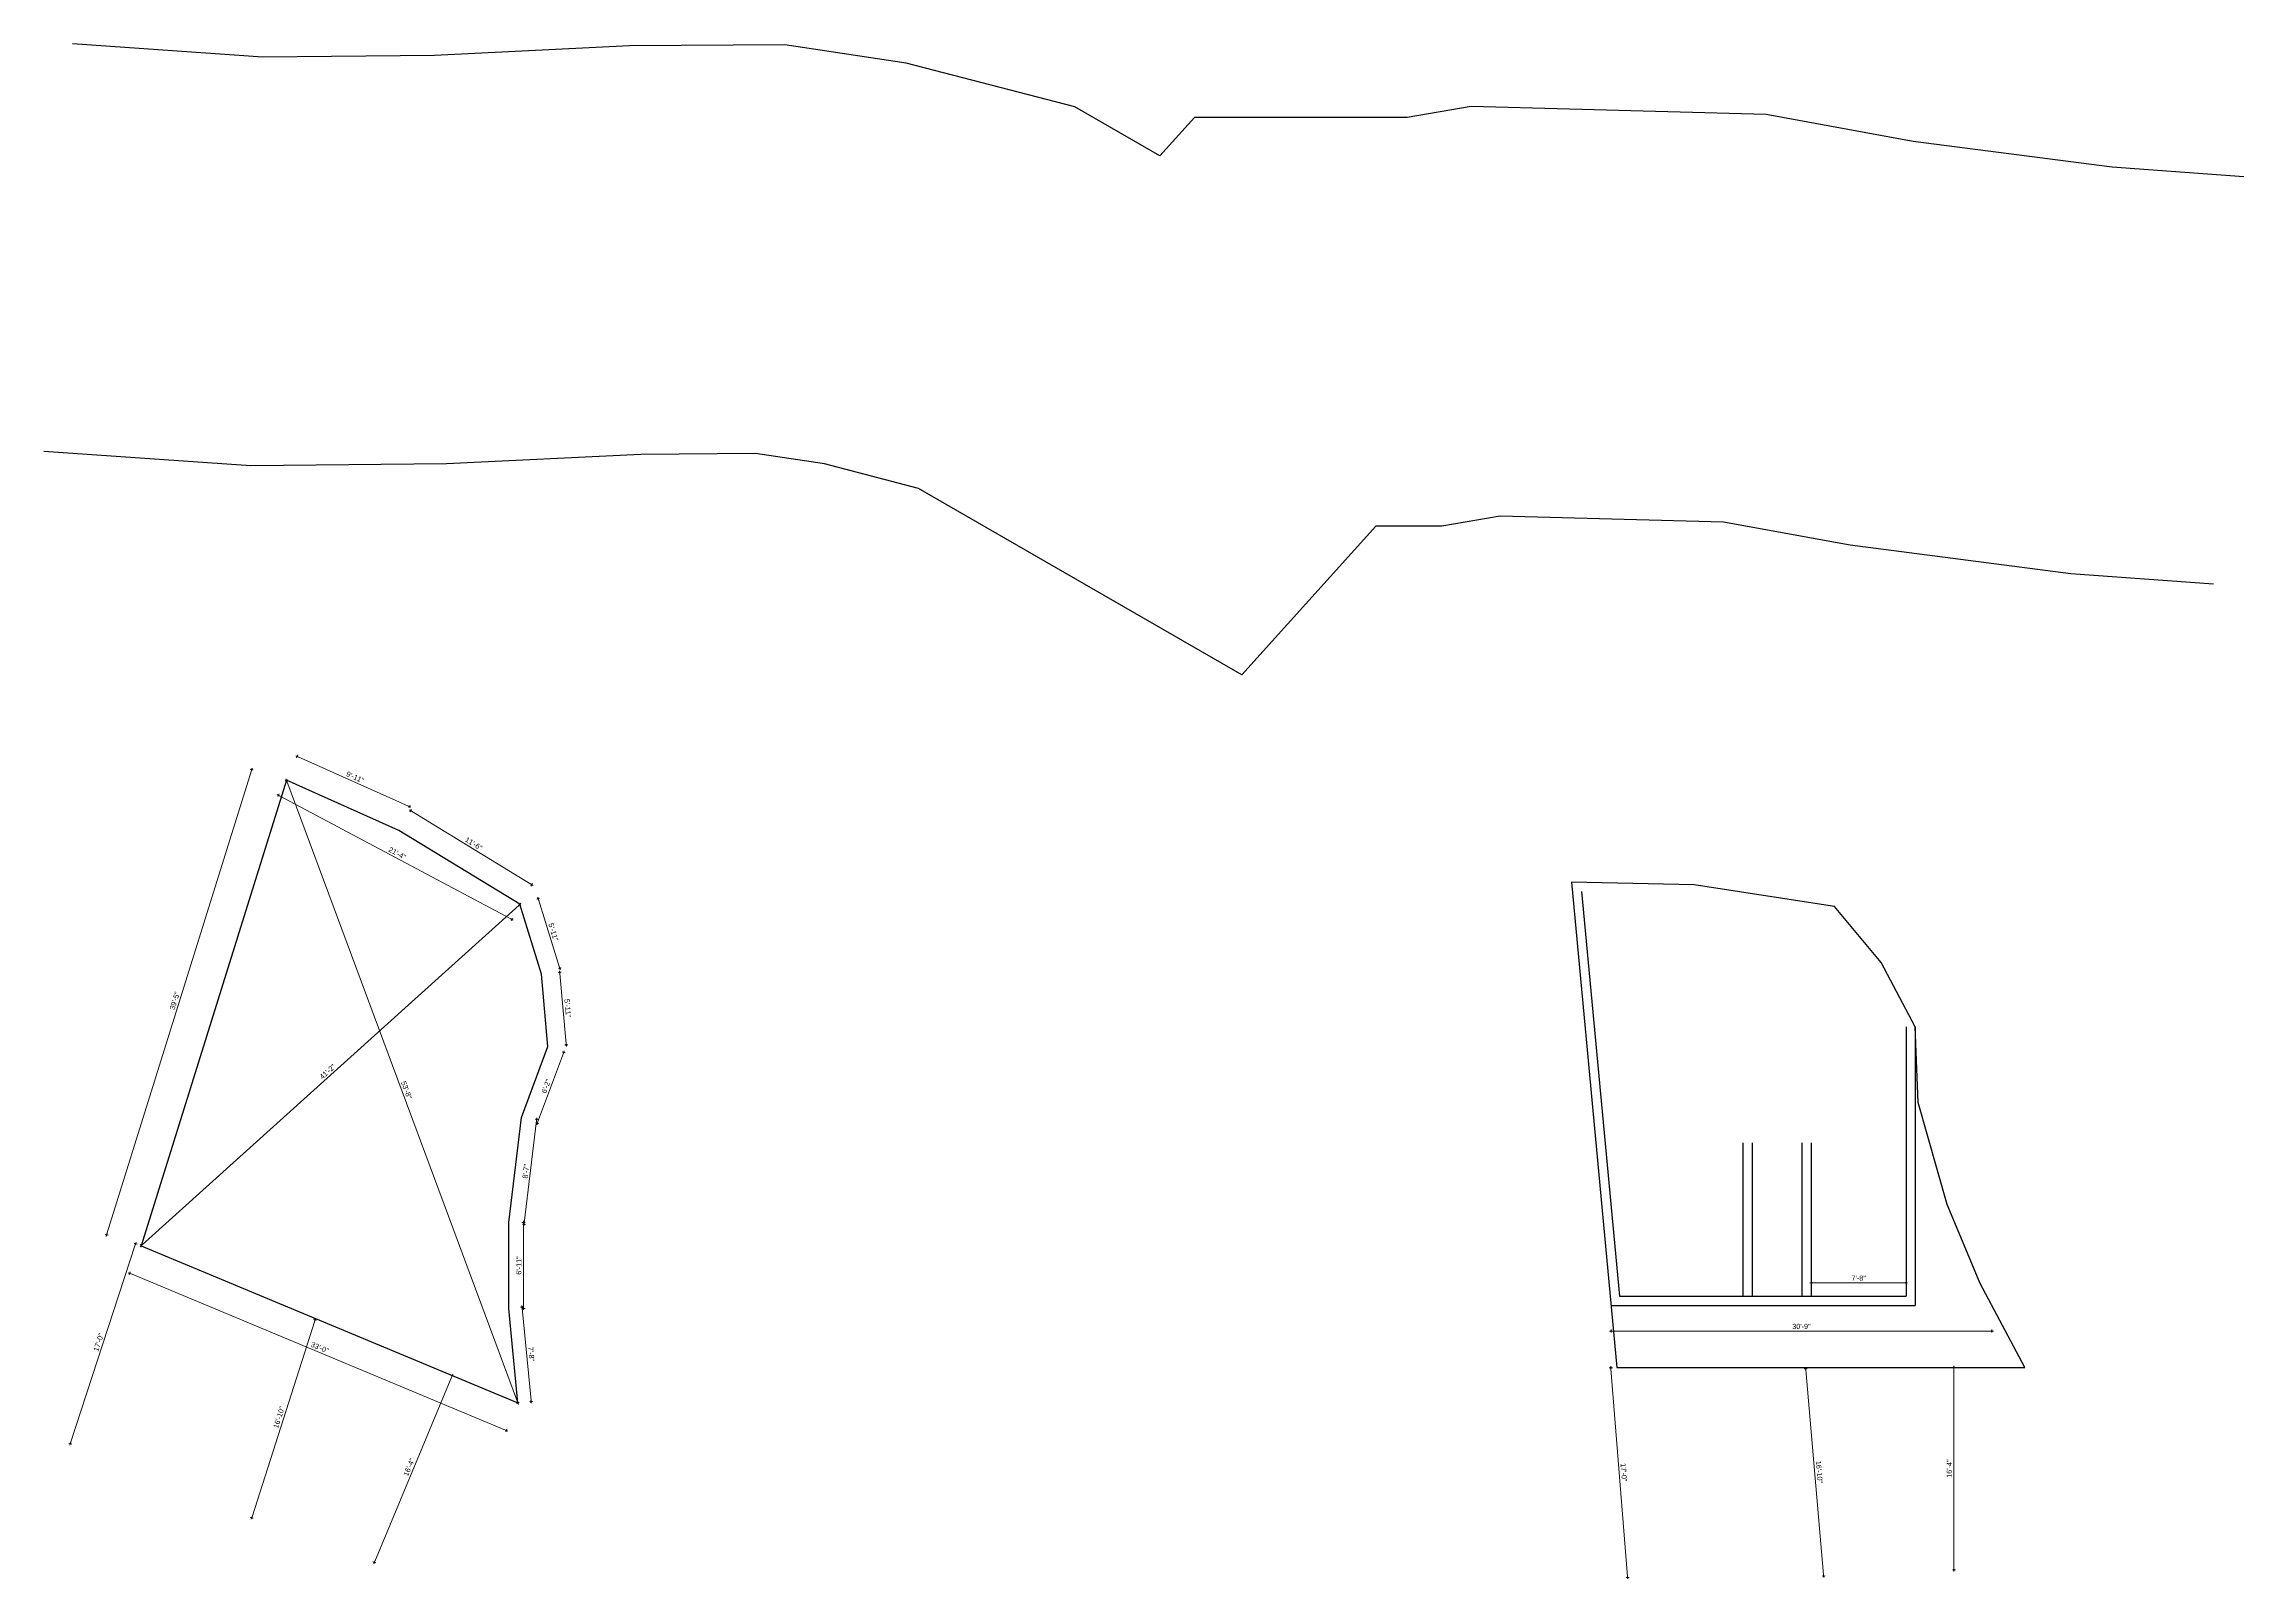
# Model space of a CAD drawing. Header units: inches. Extents: x 21312 to 154598, y -13316 to 16604.
# Drawn here: x 125101 to 127233, y 2628 to 4116 of the extents above; entities that cross this region are included whole.
import ezdxf

# ---------------------------------------------------------------- set-up
doc = ezdxf.new("R2010")
doc.units = ezdxf.units.IN
doc.header["$LTSCALE"] = 0.5
doc.header["$MEASUREMENT"] = 0
doc.header["$PDMODE"] = 66
doc.layers.add('hatch', color=9, linetype='Continuous', lineweight=0)
doc.layers.add('Toilet', color=7, linetype='Continuous', lineweight=25)
doc.styles.get("Standard").update_dxf_attribs({"font": 'arial.ttf'})
doc.dimstyles.new('S8', dxfattribs={"dimtxt": 5, "dimasz": 1, "dimexe": 6, "dimexo": 18, "dimgap": 1.9375, "dimtad": 1, "dimdec": 0, "dimzin": 3, "dimdsep": 46, "dimlunit": 4, "dimtxsty": 'Standard', "dimblk": 'dot 2', "dimcen": 12, "dimse1": 1, "dimse2": 1, "dimclrd": 1, "dimclre": 1, "dimclrt": 256, "dimadec": 0, "dimazin": 0, "dimtfac": 0.75, "dimtdec": 0, "dimtix": 1, "dimtmove": 1, "dimatfit": 3, "dimldrblk": 'DOT', "dimfxl": 1, "dimtolj": 1, "dimtzin": 0, "dimlwd": 9, "dimlwe": 9, "dimarcsym": 0})

# ---------------------------------------------------------------- blocks, each defined once
blk = doc.blocks.new('dot1')
at = {"layer": 'hatch'}
h = blk.add_hatch(color=256, dxfattribs=at)
edge = h.paths.add_edge_path()
edge.add_arc((0, 0), 1, 0, 360)
for p, q in [((3, 0), (-3, 0)), ((0, 3), (0, -3))]:
    blk.add_line(p, q, dxfattribs=at)
blk.add_circle((0, 0), 1, dxfattribs=at)
blk = doc.blocks.new('dot 2')
at = {"layer": 'hatch', "xscale": 0.5, "yscale": 0.5, "zscale": 0.5}
blk.add_blockref('dot1', (0, 0), dxfattribs=at)
blk = doc.blocks.new('*D971')
at = {"layer": 'Defpoints', "color": 0, "transparency": 16777216}
for p in [(126624.8, 2832.9), (126635.3, 2629.3), (126641, 2629.7)]:
    blk.add_point(p, dxfattribs=at)
at = {"layer": 'Toilet', "color": 1, "lineweight": 9, "transparency": 16777216}
blk.add_line((126619.1, 2831.5), (126635.2, 2630.3), dxfattribs=at)
for p, rotation in [((126619, 2832.5), 94.57872164962922), ((126635.3, 2629.3), 274.5787216496292)]:
    blk.add_blockref('dot 2', p, dxfattribs=dict(at, rotation=rotation))
at = {"layer": 'Toilet', "transparency": 16777216, "insert": (126631.6, 2731.2), "char_height": 5, "attachment_point": 5, "rotation": 274.5787}
blk.add_mtext('\\A1;17\'-0"', dxfattribs=at)
blk = doc.blocks.new('_Dot')
at = {"color": 0, "linetype": 'ByBlock', "lineweight": -2}
blk.add_line((-0.5, 0), (-1, 0), dxfattribs=at)
at = {"color": 0, "linetype": 'ByBlock', "const_width": 0.5}
blk.add_lwpolyline([(-0.25, 0, 1), (0.25, 0, 1)], format="xyb", close=True, dxfattribs=at)
blk = doc.blocks.new('*D972')
at = {"layer": 'Defpoints', "color": 0, "transparency": 16777216}
for p in [(126822.5, 2832.9), (126825.2, 2630.7), (126839.9, 2632)]:
    blk.add_point(p, dxfattribs=at)
at = {"layer": 'Toilet', "color": 1, "lineweight": 9, "transparency": 16777216}
blk.add_line((126807.9, 2830.7), (126825.1, 2631.7), dxfattribs=at)
for p, rotation in [((126807.8, 2831.7), 94.93915229838984), ((126825.2, 2630.7), 274.9391522983899)]:
    blk.add_blockref('dot 2', p, dxfattribs=dict(at, rotation=rotation))
at = {"layer": 'Toilet', "transparency": 16777216, "insert": (126821, 2731.6), "char_height": 5, "attachment_point": 5, "rotation": 274.9392}
blk.add_mtext('\\A1;16\'-10"', dxfattribs=at)
blk = doc.blocks.new('*D970')
at = {"layer": 'Defpoints', "color": 0, "transparency": 16777216}
for p in [(126951.5, 2832.9), (126962.1, 2832.9), (126962.1, 2636.7)]:
    blk.add_point(p, dxfattribs=at)
at = {"layer": 'Toilet', "color": 1, "lineweight": 9, "transparency": 16777216}
blk.add_line((126951.5, 2637.7), (126951.5, 2831.9), dxfattribs=at)
for p, rotation in [((126951.5, 2832.9), 90), ((126951.5, 2636.7), 270)]:
    blk.add_blockref('dot 2', p, dxfattribs=dict(at, rotation=rotation))
at = {"layer": 'Toilet', "transparency": 16777216, "insert": (126947, 2734.8), "char_height": 5, "attachment_point": 5, "rotation": 90}
blk.add_mtext('\\A1;16\'-4"', dxfattribs=at)
blk = doc.blocks.new('*D973')
at = {"layer": 'Defpoints', "color": 0, "transparency": 16777216}
for p in [(126619.2, 2892.9), (126988.2, 2892.9), (126988.2, 2868.1)]:
    blk.add_point(p, dxfattribs=at)
at = {"layer": 'Toilet', "color": 1, "lineweight": 9, "transparency": 16777216}
blk.add_line((126620.2, 2868.1), (126987.2, 2868.1), dxfattribs=at)
at = {"layer": 'Toilet', "color": 1, "lineweight": 9, "transparency": 16777216, "rotation": 180}
blk.add_blockref('dot 2', (126619.2, 2868.1), dxfattribs=at)
at = {"layer": 'Toilet', "color": 1, "lineweight": 9, "transparency": 16777216}
blk.add_blockref('dot 2', (126988.2, 2868.1), dxfattribs=at)
at = {"layer": 'Toilet', "transparency": 16777216, "insert": (126803.7, 2872.6), "char_height": 5, "attachment_point": 5}
blk.add_mtext('\\A1;30\'-9"', dxfattribs=at)
blk = doc.blocks.new('*D974')
at = {"layer": 'Defpoints', "color": 0, "transparency": 16777216}
for p in [(125194.9, 2950.9), (125126.1, 2759), (125131.6, 2757.2)]:
    blk.add_point(p, dxfattribs=at)
at = {"layer": 'Toilet', "color": 1, "lineweight": 9, "transparency": 16777216}
blk.add_line((125189.1, 2951.8), (125126.4, 2759.9), dxfattribs=at)
for p, rotation in [((125189.4, 2952.7), 71.9130231666716), ((125126.1, 2759), 251.9130231666716)]:
    blk.add_blockref('dot 2', p, dxfattribs=dict(at, rotation=rotation))
at = {"layer": 'Toilet', "transparency": 16777216, "insert": (125153.5, 2857.2), "char_height": 5, "attachment_point": 5, "rotation": 71.913}
blk.add_mtext('\\A1;17\'-0"', dxfattribs=at)
blk = doc.blocks.new('*D975')
at = {"layer": 'Defpoints', "color": 0, "transparency": 16777216}
for p in [(125377.3, 2874.7), (125301.9, 2687.1), (125315.9, 2682.6)]:
    blk.add_point(p, dxfattribs=at)
at = {"layer": 'Toilet', "color": 1, "lineweight": 9, "transparency": 16777216}
blk.add_line((125363, 2878.2), (125302.2, 2688.1), dxfattribs=at)
for p, rotation in [((125363.3, 2879.2), 72.2734538154306), ((125301.9, 2687.1), 252.2734538154306)]:
    blk.add_blockref('dot 2', p, dxfattribs=dict(at, rotation=rotation))
at = {"layer": 'Toilet', "transparency": 16777216, "insert": (125328.3, 2784.5), "char_height": 5, "attachment_point": 5, "rotation": 72.2735}
blk.add_mtext('\\A1;16\'-10"', dxfattribs=at)
blk = doc.blocks.new('*D976')
at = {"layer": 'Defpoints', "color": 0, "transparency": 16777216}
for p in [(125496.3, 2825), (125506.1, 2820.9), (125430.5, 2639.8)]:
    blk.add_point(p, dxfattribs=at)
at = {"layer": 'Toilet', "color": 1, "lineweight": 9, "transparency": 16777216}
blk.add_line((125421.1, 2644.8), (125496, 2824.1), dxfattribs=at)
for p, rotation in [((125496.3, 2825), 67.33430151703746), ((125420.7, 2643.9), 247.3343015170375)]:
    blk.add_blockref('dot 2', p, dxfattribs=dict(at, rotation=rotation))
at = {"layer": 'Toilet', "transparency": 16777216, "insert": (125454.4, 2736.2), "char_height": 5, "attachment_point": 5, "rotation": 67.3343}
blk.add_mtext('\\A1;16\'-4"', dxfattribs=at)
blk = doc.blocks.new('*D977')
at = {"layer": 'Defpoints', "color": 0, "transparency": 16777216}
for p in [(126813.4, 2901.9), (126905.1, 2914.9), (126905.1, 2901.9)]:
    blk.add_point(p, dxfattribs=at)
at = {"layer": 'Toilet', "color": 1, "lineweight": 9, "transparency": 16777216}
blk.add_line((126814.4, 2914.9), (126904.1, 2914.9), dxfattribs=at)
at = {"layer": 'Toilet', "color": 1, "lineweight": 9, "transparency": 16777216, "rotation": 180}
blk.add_blockref('dot 2', (126813.4, 2914.9), dxfattribs=at)
at = {"layer": 'Toilet', "color": 1, "lineweight": 9, "transparency": 16777216}
blk.add_blockref('dot 2', (126905.1, 2914.9), dxfattribs=at)
at = {"layer": 'Toilet', "transparency": 16777216, "insert": (126859.2, 2919.4), "char_height": 5, "attachment_point": 5}
blk.add_mtext('\\A1;7\'-8"', dxfattribs=at)
blk = doc.blocks.new('*D978')
at = {"layer": 'Defpoints', "color": 0, "transparency": 16777216}
for p in [(125194.9, 2950.9), (125559.8, 2798.5), (125548.7, 2771.7)]:
    blk.add_point(p, dxfattribs=at)
at = {"layer": 'Toilet', "color": 1, "lineweight": 9, "transparency": 16777216}
blk.add_line((125184.6, 2923.8), (125547.7, 2772.1), dxfattribs=at)
for p, rotation in [((125183.7, 2924.1), 157.3343015170392), ((125548.7, 2771.7), 337.3343015170393)]:
    blk.add_blockref('dot 2', p, dxfattribs=dict(at, rotation=rotation))
at = {"layer": 'Toilet', "transparency": 16777216, "insert": (125367.9, 2852.1), "char_height": 5, "attachment_point": 5, "rotation": 337.3343}
blk.add_mtext('\\A1;33\'-0"', dxfattribs=at)
blk = doc.blocks.new('*D979')
at = {"layer": 'Defpoints', "color": 0, "transparency": 16777216}
for p in [(125335.6, 3402), (125161.3, 2961.4), (125194.9, 2950.9)]:
    blk.add_point(p, dxfattribs=at)
at = {"layer": 'Toilet', "color": 1, "lineweight": 9, "transparency": 16777216}
blk.add_line((125301.7, 3411.6), (125161.6, 2962.3), dxfattribs=at)
for p, rotation in [((125302, 3412.5), 72.67671750286634), ((125161.3, 2961.4), 252.6767175028664)]:
    blk.add_blockref('dot 2', p, dxfattribs=dict(at, rotation=rotation))
at = {"layer": 'Toilet', "transparency": 16777216, "insert": (125227.3, 3188.3), "char_height": 5, "attachment_point": 5, "rotation": 72.6767}
blk.add_mtext('\\A1;39\'-5"', dxfattribs=at)
blk = doc.blocks.new('*D980')
at = {"layer": 'Defpoints', "color": 0, "transparency": 16777216}
for p in [(125335.6, 3402), (125559.8, 2798.5), (125559.8, 2798.5)]:
    blk.add_point(p, dxfattribs=at)
at = {"layer": 'Toilet', "color": 1, "lineweight": 9, "transparency": 16777216}
blk.add_line((125335.9, 3401.1), (125559.5, 2799.4), dxfattribs=at)
for p, rotation in [((125335.6, 3402), 110.383824180893), ((125559.8, 2798.5), 290.383824180893)]:
    blk.add_blockref('dot 2', p, dxfattribs=dict(at, rotation=rotation))
at = {"layer": 'Toilet', "transparency": 16777216, "insert": (125451.9, 3101.8), "char_height": 5, "attachment_point": 5, "rotation": 290.3838}
blk.add_mtext('\\A1;53\'-8"', dxfattribs=at)
blk = doc.blocks.new('*D981')
at = {"layer": 'Defpoints', "color": 0, "transparency": 16777216}
for p in [(125551.1, 2890.1), (125563.9, 2891.3), (125559.8, 2798.5)]:
    blk.add_point(p, dxfattribs=at)
at = {"layer": 'Toilet', "color": 1, "lineweight": 9, "transparency": 16777216}
blk.add_line((125572.6, 2800.7), (125564, 2890.3), dxfattribs=at)
for p, rotation in [((125563.9, 2891.3), 95.46747812113148), ((125572.7, 2799.7), 275.4674781211315)]:
    blk.add_blockref('dot 2', p, dxfattribs=dict(at, rotation=rotation))
at = {"layer": 'Toilet', "transparency": 16777216, "insert": (125572.8, 2845.9), "char_height": 5, "attachment_point": 5, "rotation": 275.4675}
blk.add_mtext('\\A1;7\'-8"', dxfattribs=at)
blk = doc.blocks.new('*D982')
at = {"layer": 'Defpoints', "color": 0, "transparency": 16777216}
for p in [(125551.1, 2973.4), (125565.3, 2973.4), (125551.1, 2890.1)]:
    blk.add_point(p, dxfattribs=at)
at = {"layer": 'Toilet', "color": 1, "lineweight": 9, "transparency": 16777216}
blk.add_line((125565.3, 2891.1), (125565.3, 2972.4), dxfattribs=at)
for p, rotation in [((125565.3, 2973.4), 90), ((125565.3, 2890.1), 270)]:
    blk.add_blockref('dot 2', p, dxfattribs=dict(at, rotation=rotation))
at = {"layer": 'Toilet', "transparency": 16777216, "insert": (125560.8, 2931.7), "char_height": 5, "attachment_point": 5, "rotation": 90}
blk.add_mtext('\\A1;6\'-11"', dxfattribs=at)
blk = doc.blocks.new('*D983')
at = {"layer": 'Defpoints', "color": 0, "transparency": 16777216}
for p in [(125563.4, 3075.1), (125578.1, 3073.4), (125551.1, 2973.4)]:
    blk.add_point(p, dxfattribs=at)
at = {"layer": 'Toilet', "color": 1, "lineweight": 9, "transparency": 16777216}
blk.add_line((125565.9, 2972.6), (125578, 3072.4), dxfattribs=at)
for p, rotation in [((125578.1, 3073.4), 83.1033558696799), ((125565.8, 2971.6), 263.1033558696799)]:
    blk.add_blockref('dot 2', p, dxfattribs=dict(at, rotation=rotation))
at = {"layer": 'Toilet', "transparency": 16777216, "insert": (125567.5, 3023), "char_height": 5, "attachment_point": 5, "rotation": 83.1034}
blk.add_mtext('\\A1;8\'-7"', dxfattribs=at)
blk = doc.blocks.new('*D984')
at = {"layer": 'Defpoints', "color": 0, "transparency": 16777216}
for p in [(125589, 3144), (125604.3, 3138.3), (125563.4, 3075.1)]:
    blk.add_point(p, dxfattribs=at)
at = {"layer": 'Toilet', "color": 1, "lineweight": 9, "transparency": 16777216}
blk.add_line((125579, 3070.4), (125604, 3137.4), dxfattribs=at)
for p, rotation in [((125604.3, 3138.3), 69.57026589839025), ((125578.6, 3069.5), 249.5702658983903)]:
    blk.add_blockref('dot 2', p, dxfattribs=dict(at, rotation=rotation))
at = {"layer": 'Toilet', "transparency": 16777216, "insert": (125587.3, 3105.5), "char_height": 5, "attachment_point": 5, "rotation": 69.5703}
blk.add_mtext('\\A1;6\'-2"', dxfattribs=at)
blk = doc.blocks.new('*D985')
at = {"layer": 'Defpoints', "color": 0, "transparency": 16777216}
for p in [(125582.6, 3214.2), (125600.4, 3215.9), (125589, 3144)]:
    blk.add_point(p, dxfattribs=at)
at = {"layer": 'Toilet', "color": 1, "lineweight": 9, "transparency": 16777216}
blk.add_line((125606.7, 3146.6), (125600.5, 3214.9), dxfattribs=at)
for p, rotation in [((125600.4, 3215.9), 95.20476700258106), ((125606.8, 3145.6), 275.2047670025811)]:
    blk.add_blockref('dot 2', p, dxfattribs=dict(at, rotation=rotation))
at = {"layer": 'Toilet', "transparency": 16777216, "insert": (125608.1, 3181.2), "char_height": 5, "attachment_point": 5, "rotation": 275.2048}
blk.add_mtext('\\A1;5\'-11"', dxfattribs=at)
blk = doc.blocks.new('*D986')
at = {"layer": 'Defpoints', "color": 0, "transparency": 16777216}
for p in [(125579.5, 3287.3), (125561.7, 3281.8), (125582.6, 3214.2)]:
    blk.add_point(p, dxfattribs=at)
at = {"layer": 'Toilet', "color": 1, "lineweight": 9, "transparency": 16777216}
blk.add_line((125600.2, 3220.7), (125579.8, 3286.4), dxfattribs=at)
for p, rotation in [((125579.5, 3287.3), 107.2557621623431), ((125600.5, 3219.8), 287.2557621623431)]:
    blk.add_blockref('dot 2', p, dxfattribs=dict(at, rotation=rotation))
at = {"layer": 'Toilet', "transparency": 16777216, "insert": (125594.3, 3254.9), "char_height": 5, "attachment_point": 5, "rotation": 287.2558}
blk.add_mtext('\\A1;5\'-11"', dxfattribs=at)
blk = doc.blocks.new('*D987')
at = {"layer": 'Defpoints', "color": 0, "transparency": 16777216}
for p in [(125335.6, 3402), (125553.9, 3267.2), (125561.7, 3281.8)]:
    blk.add_point(p, dxfattribs=at)
at = {"layer": 'Toilet', "color": 1, "lineweight": 9, "transparency": 16777216}
blk.add_line((125328.7, 3387), (125553, 3267.7), dxfattribs=at)
for p, rotation in [((125327.8, 3387.5), 151.9869603306244), ((125553.9, 3267.2), 331.9869603306244)]:
    blk.add_blockref('dot 2', p, dxfattribs=dict(at, rotation=rotation))
at = {"layer": 'Toilet', "transparency": 16777216, "insert": (125443, 3331.3), "char_height": 5, "attachment_point": 5, "rotation": 331.987}
blk.add_mtext('\\A1;21\'-4"', dxfattribs=at)
blk = doc.blocks.new('*D988')
at = {"layer": 'Defpoints', "color": 0, "transparency": 16777216}
for p in [(125345.9, 3425.2), (125335.6, 3402), (125444.4, 3353.5)]:
    blk.add_point(p, dxfattribs=at)
at = {"layer": 'Toilet', "color": 1, "lineweight": 9, "transparency": 16777216}
blk.add_line((125453.8, 3377.1), (125346.8, 3424.7), dxfattribs=at)
for p, rotation in [((125345.9, 3425.2), 155.9703402109175), ((125454.7, 3376.6), 335.9703402109175)]:
    blk.add_blockref('dot 2', p, dxfattribs=dict(at, rotation=rotation))
at = {"layer": 'Toilet', "transparency": 16777216, "insert": (125402.1, 3405), "char_height": 5, "attachment_point": 5, "rotation": 335.9703}
blk.add_mtext('\\A1;9\'-11"', dxfattribs=at)
blk = doc.blocks.new('*D989')
at = {"layer": 'Defpoints', "color": 0, "transparency": 16777216}
for p in [(125456, 3372.6), (125444.4, 3353.5), (125561.7, 3281.8)]:
    blk.add_point(p, dxfattribs=at)
at = {"layer": 'Toilet', "color": 1, "lineweight": 9, "transparency": 16777216}
blk.add_line((125572.5, 3301.4), (125456.9, 3372.1), dxfattribs=at)
for p, rotation in [((125456, 3372.6), 148.5370147154055), ((125573.3, 3300.8), 328.5370147154056)]:
    blk.add_blockref('dot 2', p, dxfattribs=dict(at, rotation=rotation))
at = {"layer": 'Toilet', "transparency": 16777216, "insert": (125517, 3340.6), "char_height": 5, "attachment_point": 5, "rotation": 328.537}
blk.add_mtext('\\A1;11\'-6"', dxfattribs=at)

msp = doc.modelspace()

# ---------------------------------------------------------------- linework, layer by layer
at = {"layer": 'Toilet'}
for p, q in [((126590.7, 3294.2), (126627.4, 2901.9)), ((126905.1, 3163), (126905.1, 2901.9)), ((126914.1, 3163), (126914.1, 2892.9)), ((126747.4, 2901.9), (126747.4, 3050.6)), ((126756.4, 2901.9), (126756.4, 3050.6)), ((126804.4, 2901.9), (126804.4, 3050.6)), ((126813.4, 2901.9), (126813.4, 3050.6)), ((126627.4, 2901.9), (126905.1, 2901.9)), ((126627.4, 2901.9), (126747.4, 2901.9)), ((126619.2, 2892.9), (126914.1, 2892.9))]:
    msp.add_line(p, q, dxfattribs=at)
for points in [[(127232.6, 3986.9), (127104.9, 3996.5), (126912.1, 4021.2), (126769.6, 4047.3), (126483.6, 4055.1), (126421.5, 4044.5), (126215.4, 4044.5), (126181.9, 4007.4), (126099.5, 4054.9), (125936.1, 4097.2), (125818.5, 4114.9), (125668.1, 4113.9), (125479, 4104.7), (125312.6, 4102.9), (125128.2, 4115.8)], [(127203.1, 3592), (127064.9, 3602.3), (126851.1, 3629.8), (126728.3, 3652.3), (126511.9, 3658.2), (126455.1, 3648.5), (126391.4, 3648.5), (126261.3, 3504.4), (125948.2, 3685), (125856.9, 3708.7), (125790.1, 3718.7), (125678.9, 3718), (125490.8, 3708.9), (125301, 3706.8), (125100.6, 3720.7)]]:
    msp.add_lwpolyline(points, dxfattribs=at)
for points in [[(125335.6, 3402), (125194.9, 2950.9), (125559.8, 2798.5), (125551.1, 2890.1), (125551.1, 2973.4), (125563.4, 3075.1), (125589, 3144), (125582.6, 3214.2), (125561.7, 3281.8), (125444.4, 3353.5)], [(126580.8, 3303.4), (126624.8, 2832.9), (127020.3, 2832.9), (126976.9, 2914.1), (126944.8, 2990.9), (126917, 3089.6), (126914.1, 3163), (126881.1, 3225.3), (126835.8, 3279.6), (126699.9, 3300.6)]]:
    msp.add_lwpolyline(points, close=True, dxfattribs=at)

# ---------------------------------------------------------------- dimensions: what is measured, and where the dimension line sits
for p1, p2, distance, picture, middle in [((125335.6, 3402), (125194.9, 2950.9), -35.2, '*D979', (125227.3, 3188.3)), ((125444.4, 3353.5), (125335.6, 3402), -25.3, '*D988', (125402.1, 3405)), ((125335.6, 3402), (125561.7, 3281.8), -16.5, '*D987', (125443, 3331.3)), ((125335.6, 3402), (125559.8, 2798.5), 0, '*D980', (125451.9, 3101.8)), ((125561.6754, 3281.758), (125444.3763, 3353.5348), -22.3629, '*D989', (125517.0419, 3340.5516)), ((125582.6, 3214.2), (125561.7, 3281.8), -18.7, '*D986', (125594.3, 3254.9)), ((125589.043, 3144.0294), (125582.6473, 3214.2414), -17.8451, '*D985', (125608.0885, 3181.1616)), ((125563.4, 3075.1), (125589, 3144), -16.3, '*D984', (125587.3, 3105.5)), ((125551.0713, 2973.3526), (125563.383, 3075.1413), -14.8533, '*D983', (125567.5151, 3023.0026)), ((125194.9, 2950.9), (125131.6, 2757.2), -5.8, '*D974', (125153.5, 2857.2)), ((125194.8622, 2950.9137), (125559.8375, 2798.4979), -29.0071, '*D978', (125367.9029, 2852.084)), ((125377.3, 2874.7), (125315.9, 2682.6), -14.7, '*D975', (125328.3, 2784.5)), ((125559.8, 2798.5), (125551.1, 2890.1), -12.9, '*D981', (125572.8, 2845.9)), ((126619.2, 2892.9), (126988.2, 2892.9), -24.9, '*D973', (126803.7, 2872.6)), ((125430.5, 2639.8), (125506.1, 2820.9), 10.6, '*D976', (125454.4, 2736.2)), ((126624.8, 2832.9), (126641, 2629.7), -5.8, '*D971', (126631.6, 2731.2)), ((126822.5, 2832.9), (126839.9, 2632), -14.7, '*D972', (126821, 2731.6)), ((126962.1, 2636.7), (126962.1, 2832.9), 10.6, '*D970', (126947, 2734.8))]:
    dim = msp.add_aligned_dim(p1=p1, p2=p2, distance=distance, dimstyle='S8', override={"dimfxl": 2, "dimfxlon": 1, "dimarcsym": 1}, dxfattribs=at)
    dim.commit()
    dim.dimension.update_dxf_attribs({"geometry": picture, "text_midpoint": middle})
msp.add_aligned_dim(p1=(125194.9, 2950.9), p2=(125561.7, 3281.8), distance=0, dimstyle='S8', override={"dimfxl": 2, "dimfxlon": 1, "dimarcsym": 1}, dxfattribs=at).render()
dim = msp.add_linear_dim(base=(125565.3, 2973.4), p1=(125551.1, 2890.1), p2=(125551.1, 2973.4), angle=90, dimstyle='S8', override={"dimfxl": 2, "dimfxlon": 1, "dimarcsym": 1}, dxfattribs=at)
dim.commit()
dim.dimension.update_dxf_attribs({"geometry": '*D982', "text_midpoint": (125560.8, 2931.7)})
dim = msp.add_linear_dim(base=(126905.1, 2914.9), p1=(126813.4, 2901.9), p2=(126905.1, 2901.9), dimstyle='S8', override={"dimfxl": 2, "dimfxlon": 1, "dimarcsym": 1}, dxfattribs=at)
dim.commit()
dim.dimension.update_dxf_attribs({"geometry": '*D977', "text_midpoint": (126859.2, 2919.4)})

doc.saveas('drawing.dxf')
